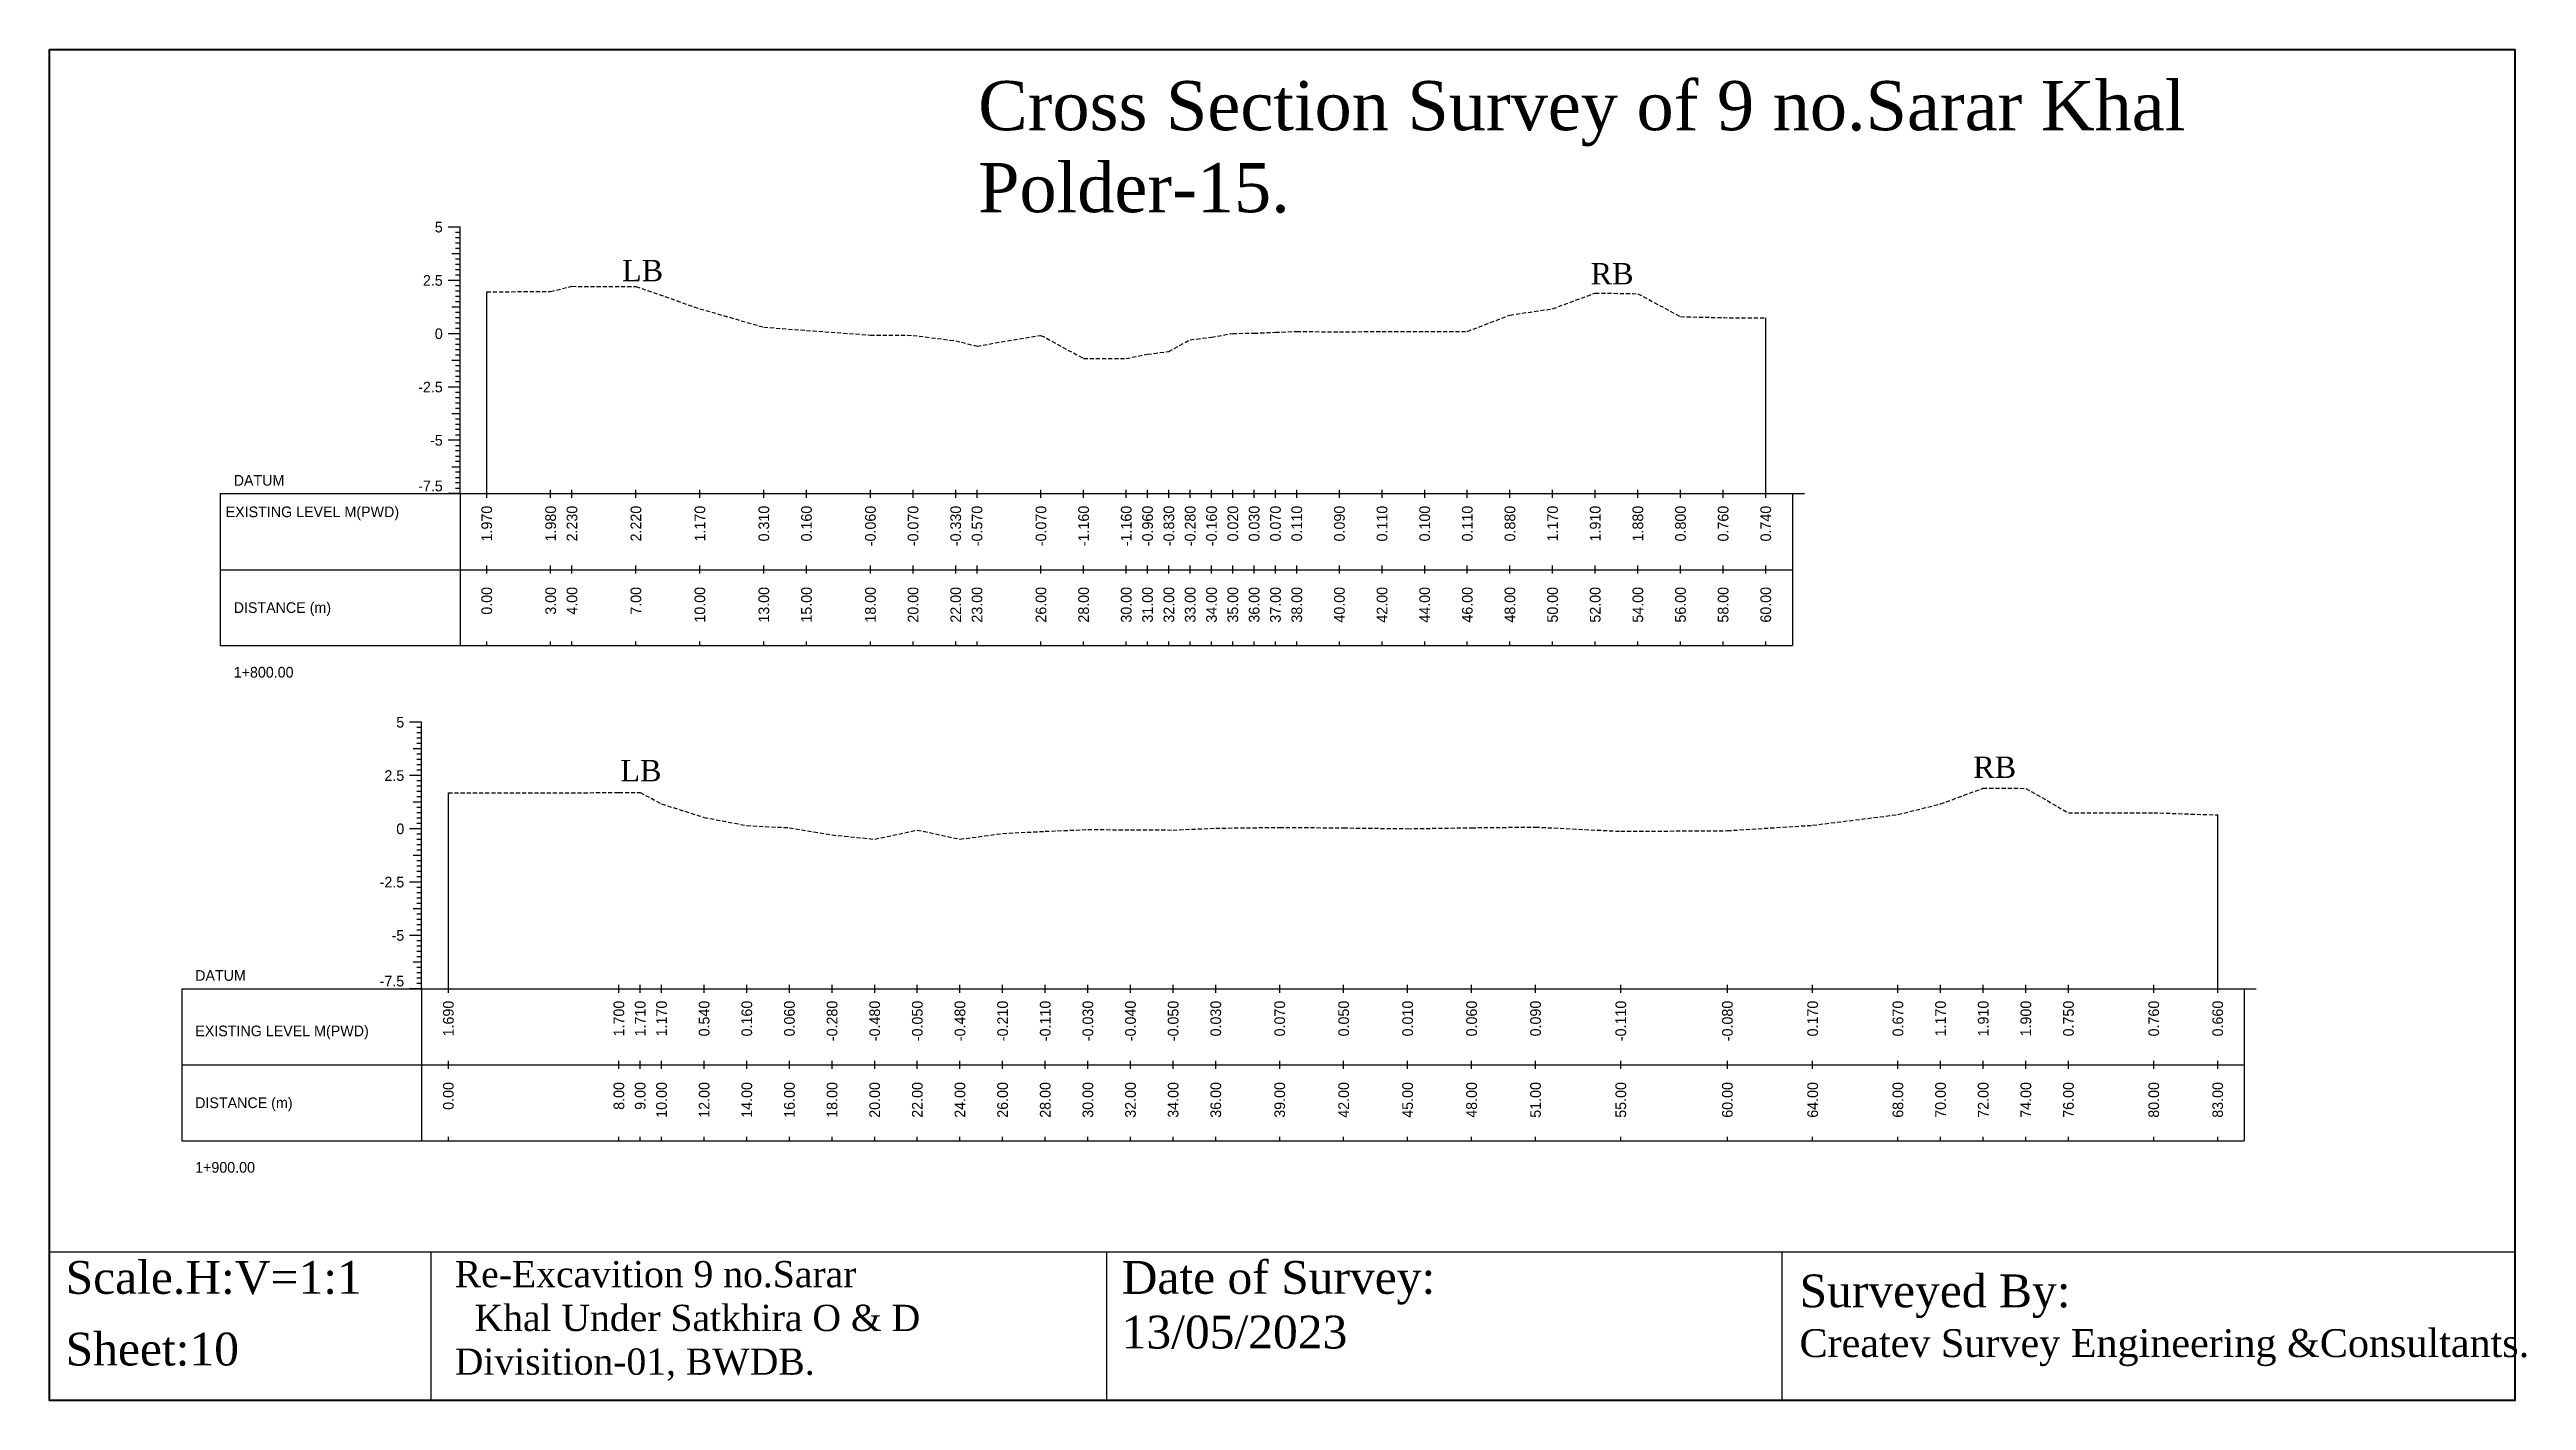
# Model space of a CAD drawing. Header units: inches. Extents: x 2527 to 3799, y -2520 to -1051.
# Drawn here: x 2527.3 to 2678.4, y -2221.2 to -2138.8 of the extents above; entities that cross this region are included whole.
import ezdxf
from ezdxf.enums import TextEntityAlignment as Align

# ---------------------------------------------------------------- set-up
doc = ezdxf.new("R2010")
doc.units = ezdxf.units.IN
doc.header["$MEASUREMENT"] = 0
doc.linetypes.add('HIDDEN', pattern=[0.375, 0.25, -0.125])
doc.layers.add('CS_Drawing', color=7, linetype='Continuous')
doc.layers.add('GL', color=3, linetype='HIDDEN')
doc.styles.add('romans', font='romans.shx')

msp = doc.modelspace()

# ---------------------------------------------------------------- texts
at = {"attachment_point": 1, "style": 'romans'}
for s, insert, char_height, width in [('{\\fTimes New Roman|b0|i0|c0|p18;Cross Section Survey of 9 no.Sarar Khal Polder-15.}', (2583.97, -2140.7), 3, 75.7359), ('{\\fTimes New Roman|b0|i0|c0|p18;LB}', (2562.25, -2151.61), 1.3, 114.1038), ('{\\fTimes New Roman|b0|i0|c0|p18;RB}', (2621.32, -2151.8), 1.3, 114.1038), ('{\\fTimes New Roman|b0|i0|c0|p18;LB}', (2562.15, -2182.1), 1.3, 114.1038), ('{\\fTimes New Roman|b0|i0|c0|p18;RB}', (2644.65, -2181.89), 1.3, 114.1038), ('{\\fTimes New Roman|b0|i0|c0|p18;Scale.H:V=1:1}', (2528.32, -2212.65), 2, 22.2708), ('{\\fTimes New Roman|b0|i0|c0|p18;Re-Excavition 9 no.Sarar\\P  Khal Under Satkhira O & D    Divisition-01, BWDB.}', (2552.05, -2212.65), 1.6, 38.8405), ('{\\fTimes New Roman|b0|i0|c0|p18;Date of Survey: 13/05/2023}', (2592.72, -2212.65), 2, 22.2708), ('{\\fTimes New Roman|b0|i0|c0|p18;Surveyed By:                                     \\H0.85x;Createv Survey Engineering &Consultants.}', (2634.06, -2213.47), 2, 45.2193), ('{\\fTimes New Roman|b0|i0|c0|p18;Sheet:10}', (2528.32, -2217.02), 2, 38.8405)]:
    msp.add_mtext(s, dxfattribs=dict(at, insert=insert, char_height=char_height, width=width))
at = {"layer": 'CS_Drawing'}
for s, p in [('5', (2551.32, -2149.61)), ('2.5', (2551.32, -2152.86)), ('0', (2551.32, -2156.11)), ('-2.5', (2551.32, -2159.36)), ('-5', (2551.32, -2162.61)), ('5', (2548.97, -2179.8)), ('2.5', (2548.97, -2183.05)), ('0', (2548.97, -2186.3)), ('-2.5', (2548.97, -2189.55)), ('-5', (2548.97, -2192.8))]:
    msp.add_text(s, height=0.65, dxfattribs=at).set_placement(p, align=Align.MIDDLE_RIGHT)
for s, p in [('DATUM', (2538.57, -2165.05)), ('EXISTING LEVEL M(PWD)', (2538.08, -2166.97)), ('DISTANCE (m)', (2538.57, -2172.81)), ('1+800.00', (2538.57, -2176.75)), ('DATUM', (2536.22, -2195.24)), ('EXISTING LEVEL M(PWD)', (2536.23, -2198.62)), ('DISTANCE (m)', (2536.22, -2203)), ('1+900.00', (2536.22, -2206.94))]:
    msp.add_text(s, height=0.65, dxfattribs=at).set_placement(p, align=Align.MIDDLE_LEFT)
for p in [(2551.32, -2165.72), (2548.97, -2195.91)]:
    msp.add_text('-7.5', height=0.65, dxfattribs=at).set_placement(p, align=Align.RIGHT)
for s, p in [('1.970', (2554, -2166.6)), ('1.980', (2557.9, -2166.6)), ('2.230', (2559.2, -2166.6)), ('2.220', (2563.1, -2166.6)), ('1.170', (2567, -2166.6)), ('0.310', (2570.9, -2166.6)), ('0.160', (2573.5, -2166.6)), ('-0.060', (2577.4, -2166.6)), ('-0.070', (2580, -2166.6)), ('-0.330', (2582.6, -2166.6)), ('-0.570', (2583.9, -2166.6)), ('-0.070', (2587.8, -2166.6)), ('-1.160', (2590.4, -2166.6)), ('-1.160', (2593, -2166.6)), ('-0.960', (2594.3, -2166.6)), ('-0.830', (2595.6, -2166.6)), ('-0.280', (2596.9, -2166.6)), ('-0.160', (2598.2, -2166.6)), ('0.020', (2599.5, -2166.6)), ('0.030', (2600.8, -2166.6)), ('0.070', (2602.1, -2166.6)), ('0.110', (2603.4, -2166.6)), ('0.090', (2606, -2166.6)), ('0.110', (2608.6, -2166.6)), ('0.100', (2611.2, -2166.6)), ('0.110', (2613.8, -2166.6)), ('0.880', (2616.4, -2166.6)), ('1.170', (2619, -2166.6)), ('1.910', (2621.6, -2166.6)), ('1.880', (2624.2, -2166.6)), ('0.800', (2626.8, -2166.6)), ('0.760', (2629.4, -2166.6)), ('0.740', (2632, -2166.6)), ('0.00', (2554, -2171.55)), ('3.00', (2557.9, -2171.55)), ('4.00', (2559.2, -2171.55)), ('7.00', (2563.1, -2171.55)), ('10.00', (2567, -2171.55)), ('13.00', (2570.9, -2171.55)), ('15.00', (2573.5, -2171.55)), ('18.00', (2577.4, -2171.55)), ('20.00', (2580, -2171.55)), ('22.00', (2582.6, -2171.55)), ('23.00', (2583.9, -2171.55)), ('26.00', (2587.8, -2171.55)), ('28.00', (2590.4, -2171.55)), ('30.00', (2593, -2171.55)), ('31.00', (2594.3, -2171.55)), ('32.00', (2595.6, -2171.55)), ('33.00', (2596.9, -2171.55)), ('34.00', (2598.2, -2171.55)), ('35.00', (2599.5, -2171.55)), ('36.00', (2600.8, -2171.55)), ('37.00', (2602.1, -2171.55)), ('38.00', (2603.4, -2171.55)), ('40.00', (2606, -2171.55)), ('42.00', (2608.6, -2171.55)), ('44.00', (2611.2, -2171.55)), ('46.00', (2613.8, -2171.55)), ('48.00', (2616.4, -2171.55)), ('50.00', (2619, -2171.55)), ('52.00', (2621.6, -2171.55)), ('54.00', (2624.2, -2171.55)), ('56.00', (2626.8, -2171.55)), ('58.00', (2629.4, -2171.55)), ('60.00', (2632, -2171.55)), ('1.690', (2551.66, -2196.78)), ('1.700', (2562.06, -2196.78)), ('1.710', (2563.36, -2196.78)), ('1.170', (2564.66, -2196.78)), ('0.540', (2567.26, -2196.78)), ('0.160', (2569.86, -2196.78)), ('0.060', (2572.46, -2196.78)), ('-0.280', (2575.06, -2196.78)), ('-0.480', (2577.66, -2196.78)), ('-0.050', (2580.26, -2196.78)), ('-0.480', (2582.86, -2196.78)), ('-0.210', (2585.46, -2196.78)), ('-0.110', (2588.06, -2196.78)), ('-0.030', (2590.66, -2196.78)), ('-0.040', (2593.26, -2196.78)), ('-0.050', (2595.86, -2196.78)), ('0.030', (2598.46, -2196.78)), ('0.070', (2602.36, -2196.78)), ('0.050', (2606.26, -2196.78)), ('0.010', (2610.16, -2196.78)), ('0.060', (2614.06, -2196.78)), ('0.090', (2617.96, -2196.78)), ('-0.110', (2623.16, -2196.78)), ('-0.080', (2629.66, -2196.78)), ('0.170', (2634.86, -2196.78)), ('0.670', (2640.06, -2196.78)), ('1.170', (2642.66, -2196.78)), ('1.910', (2645.26, -2196.78)), ('1.900', (2647.86, -2196.78)), ('0.750', (2650.46, -2196.78)), ('0.760', (2655.66, -2196.78)), ('0.660', (2659.56, -2196.78)), ('0.00', (2551.66, -2201.74)), ('8.00', (2562.06, -2201.74)), ('9.00', (2563.36, -2201.74)), ('10.00', (2564.66, -2201.74)), ('12.00', (2567.26, -2201.74)), ('14.00', (2569.86, -2201.74)), ('16.00', (2572.46, -2201.74)), ('18.00', (2575.06, -2201.74)), ('20.00', (2577.66, -2201.74)), ('22.00', (2580.26, -2201.74)), ('24.00', (2582.86, -2201.74)), ('26.00', (2585.46, -2201.74)), ('28.00', (2588.06, -2201.74)), ('30.00', (2590.66, -2201.74)), ('32.00', (2593.26, -2201.74)), ('34.00', (2595.86, -2201.74)), ('36.00', (2598.46, -2201.74)), ('39.00', (2602.36, -2201.74)), ('42.00', (2606.26, -2201.74)), ('45.00', (2610.16, -2201.74)), ('48.00', (2614.06, -2201.74)), ('51.00', (2617.96, -2201.74)), ('55.00', (2623.16, -2201.74)), ('60.00', (2629.66, -2201.74)), ('64.00', (2634.86, -2201.74)), ('68.00', (2640.06, -2201.74)), ('70.00', (2642.66, -2201.74)), ('72.00', (2645.26, -2201.74)), ('74.00', (2647.86, -2201.74)), ('76.00', (2650.46, -2201.74)), ('80.00', (2655.66, -2201.74)), ('83.00', (2659.56, -2201.74))]:
    msp.add_text(s, height=0.65, rotation=90, dxfattribs=at).set_placement(p, align=Align.MIDDLE_RIGHT)

# ---------------------------------------------------------------- linework, layer by layer
at = {"color": 4, "lineweight": 40}
msp.add_lwpolyline([(2527.34, -2138.78), (2677.68, -2138.78), (2677.68, -2221.15), (2527.34, -2221.15)], close=True, dxfattribs=at)
for points in [[(2677.68, -2138.78), (2677.68, -2221.15)], [(2527.34, -2212.08), (2677.68, -2212.08)], [(2527.34, -2212.08), (2527.34, -2221.15)], [(2550.59, -2212.08), (2550.59, -2221.15)], [(2591.79, -2212.08), (2591.79, -2221.15)], [(2632.99, -2212.08), (2632.99, -2221.15)]]:
    msp.add_lwpolyline(points)
at = {"layer": 'CS_Drawing'}
for p, q in [((2552.38, -2149.61), (2551.65, -2149.61)), ((2552.38, -2149.61), (2551.87, -2149.61)), ((2552.38, -2149.61), (2552.09, -2149.61)), ((2552.38, -2149.94), (2552.09, -2149.94)), ((2552.38, -2150.26), (2552.09, -2150.26)), ((2552.38, -2150.59), (2552.09, -2150.59)), ((2552.38, -2150.91), (2552.09, -2150.91)), ((2552.38, -2165.86), (2552.38, -2149.61)), ((2552.38, -2151.24), (2551.87, -2151.24)), ((2552.38, -2151.24), (2552.09, -2151.24)), ((2552.38, -2151.56), (2552.09, -2151.56)), ((2552.38, -2151.89), (2552.09, -2151.89)), ((2552.38, -2152.21), (2552.09, -2152.21)), ((2552.38, -2152.86), (2551.65, -2152.86)), ((2552.38, -2152.86), (2551.87, -2152.86)), ((2552.38, -2152.54), (2552.09, -2152.54)), ((2552.38, -2152.86), (2552.09, -2152.86)), ((2552.38, -2153.19), (2552.09, -2153.19)), ((2552.38, -2153.51), (2552.09, -2153.51)), ((2552.38, -2153.84), (2552.09, -2153.84)), ((2554, -2165.86), (2554, -2153.55)), ((2552.38, -2154.49), (2551.87, -2154.49)), ((2552.38, -2154.16), (2552.09, -2154.16)), ((2552.38, -2154.49), (2552.09, -2154.49)), ((2552.38, -2154.81), (2552.09, -2154.81)), ((2552.38, -2155.14), (2552.09, -2155.14)), ((2552.38, -2155.46), (2552.09, -2155.46)), ((2632, -2165.86), (2632, -2155.15)), ((2552.38, -2156.11), (2551.65, -2156.11)), ((2552.38, -2156.11), (2551.87, -2156.11)), ((2552.38, -2155.79), (2552.09, -2155.79)), ((2552.38, -2156.11), (2552.09, -2156.11)), ((2552.38, -2156.44), (2552.09, -2156.44)), ((2552.38, -2156.76), (2552.09, -2156.76)), ((2552.38, -2157.74), (2551.87, -2157.74)), ((2552.38, -2157.09), (2552.09, -2157.09)), ((2552.38, -2157.41), (2552.09, -2157.41)), ((2552.38, -2157.74), (2552.09, -2157.74)), ((2552.38, -2158.06), (2552.09, -2158.06)), ((2552.38, -2158.39), (2552.09, -2158.39)), ((2552.38, -2159.36), (2551.65, -2159.36)), ((2552.38, -2159.36), (2551.87, -2159.36)), ((2552.38, -2158.71), (2552.09, -2158.71)), ((2552.38, -2159.04), (2552.09, -2159.04)), ((2552.38, -2159.36), (2552.09, -2159.36)), ((2552.38, -2159.69), (2552.09, -2159.69)), ((2552.38, -2160.01), (2552.09, -2160.01)), ((2552.38, -2160.99), (2551.87, -2160.99)), ((2552.38, -2160.34), (2552.09, -2160.34)), ((2552.38, -2160.66), (2552.09, -2160.66)), ((2552.38, -2160.99), (2552.09, -2160.99)), ((2552.38, -2161.31), (2552.09, -2161.31)), ((2552.38, -2162.61), (2551.65, -2162.61)), ((2552.38, -2162.61), (2551.87, -2162.61)), ((2552.38, -2161.64), (2552.09, -2161.64)), ((2552.38, -2161.96), (2552.09, -2161.96)), ((2552.38, -2162.29), (2552.09, -2162.29)), ((2552.38, -2162.61), (2552.09, -2162.61)), ((2552.38, -2162.94), (2552.09, -2162.94)), ((2552.38, -2164.24), (2551.87, -2164.24)), ((2552.38, -2163.26), (2552.09, -2163.26)), ((2552.38, -2163.59), (2552.09, -2163.59)), ((2552.38, -2163.91), (2552.09, -2163.91)), ((2552.38, -2164.24), (2552.09, -2164.24)), ((2537.75, -2165.86), (2552.38, -2165.86)), ((2537.75, -2165.86), (2537.75, -2175.13)), ((2552.38, -2165.86), (2551.65, -2165.86)), ((2552.38, -2165.86), (2551.87, -2165.86)), ((2552.38, -2164.56), (2552.09, -2164.56)), ((2552.38, -2164.89), (2552.09, -2164.89)), ((2552.38, -2165.21), (2552.09, -2165.21)), ((2552.38, -2165.54), (2552.09, -2165.54)), ((2552.38, -2165.86), (2552.09, -2165.86)), ((2552.38, -2165.86), (2633.63, -2165.86)), ((2552.38, -2165.86), (2552.38, -2175.13)), ((2554, -2166.11), (2554, -2165.62)), ((2557.9, -2166.11), (2557.9, -2165.62)), ((2559.2, -2166.11), (2559.2, -2165.62)), ((2563.1, -2166.11), (2563.1, -2165.62)), ((2567, -2166.11), (2567, -2165.62)), ((2570.9, -2166.11), (2570.9, -2165.62)), ((2573.5, -2166.11), (2573.5, -2165.62)), ((2577.4, -2166.11), (2577.4, -2165.62)), ((2580, -2166.11), (2580, -2165.62)), ((2582.6, -2166.11), (2582.6, -2165.62)), ((2583.9, -2166.11), (2583.9, -2165.62)), ((2587.8, -2166.11), (2587.8, -2165.62)), ((2590.4, -2166.11), (2590.4, -2165.62)), ((2593, -2166.11), (2593, -2165.62)), ((2594.3, -2166.11), (2594.3, -2165.62)), ((2595.6, -2166.11), (2595.6, -2165.62)), ((2596.9, -2166.11), (2596.9, -2165.62)), ((2598.2, -2166.11), (2598.2, -2165.62)), ((2599.5, -2166.11), (2599.5, -2165.62)), ((2600.8, -2166.11), (2600.8, -2165.62)), ((2602.1, -2166.11), (2602.1, -2165.62)), ((2603.4, -2166.11), (2603.4, -2165.62)), ((2606, -2166.11), (2606, -2165.62)), ((2608.6, -2166.11), (2608.6, -2165.62)), ((2611.2, -2166.11), (2611.2, -2165.62)), ((2613.8, -2166.11), (2613.8, -2165.62)), ((2616.4, -2166.11), (2616.4, -2165.62)), ((2619, -2166.11), (2619, -2165.62)), ((2621.6, -2166.11), (2621.6, -2165.62)), ((2624.2, -2166.11), (2624.2, -2165.62)), ((2626.8, -2166.11), (2626.8, -2165.62)), ((2629.4, -2166.11), (2629.4, -2165.62)), ((2632, -2166.11), (2632, -2165.62)), ((2633.63, -2165.86), (2634.36, -2165.86)), ((2633.63, -2165.86), (2634.14, -2165.86)), ((2633.63, -2165.86), (2633.92, -2165.86)), ((2633.63, -2165.86), (2633.63, -2175.13)), ((2537.75, -2170.5), (2552.38, -2170.5)), ((2552.38, -2170.5), (2633.63, -2170.5)), ((2552.38, -2170.5), (2633.63, -2170.5)), ((2554, -2170.74), (2554, -2170.25)), ((2557.9, -2170.74), (2557.9, -2170.25)), ((2559.2, -2170.74), (2559.2, -2170.25)), ((2563.1, -2170.74), (2563.1, -2170.25)), ((2567, -2170.74), (2567, -2170.25)), ((2570.9, -2170.74), (2570.9, -2170.25)), ((2573.5, -2170.74), (2573.5, -2170.25)), ((2577.4, -2170.74), (2577.4, -2170.25)), ((2580, -2170.74), (2580, -2170.25)), ((2582.6, -2170.74), (2582.6, -2170.25)), ((2583.9, -2170.74), (2583.9, -2170.25)), ((2587.8, -2170.74), (2587.8, -2170.25)), ((2590.4, -2170.74), (2590.4, -2170.25)), ((2593, -2170.74), (2593, -2170.25)), ((2594.3, -2170.74), (2594.3, -2170.25)), ((2595.6, -2170.74), (2595.6, -2170.25)), ((2596.9, -2170.74), (2596.9, -2170.25)), ((2598.2, -2170.74), (2598.2, -2170.25)), ((2599.5, -2170.74), (2599.5, -2170.25)), ((2600.8, -2170.74), (2600.8, -2170.25)), ((2602.1, -2170.74), (2602.1, -2170.25)), ((2603.4, -2170.74), (2603.4, -2170.25)), ((2606, -2170.74), (2606, -2170.25)), ((2608.6, -2170.74), (2608.6, -2170.25)), ((2611.2, -2170.74), (2611.2, -2170.25)), ((2613.8, -2170.74), (2613.8, -2170.25)), ((2616.4, -2170.74), (2616.4, -2170.25)), ((2619, -2170.74), (2619, -2170.25)), ((2621.6, -2170.74), (2621.6, -2170.25)), ((2624.2, -2170.74), (2624.2, -2170.25)), ((2626.8, -2170.74), (2626.8, -2170.25)), ((2629.4, -2170.74), (2629.4, -2170.25)), ((2632, -2170.74), (2632, -2170.25)), ((2537.75, -2175.13), (2552.38, -2175.13)), ((2552.38, -2175.13), (2633.63, -2175.13)), ((2554, -2175.13), (2554, -2174.88)), ((2557.9, -2175.13), (2557.9, -2174.88)), ((2559.2, -2175.13), (2559.2, -2174.88)), ((2563.1, -2175.13), (2563.1, -2174.88)), ((2567, -2175.13), (2567, -2174.88)), ((2570.9, -2175.13), (2570.9, -2174.88)), ((2573.5, -2175.13), (2573.5, -2174.88)), ((2577.4, -2175.13), (2577.4, -2174.88)), ((2580, -2175.13), (2580, -2174.88)), ((2582.6, -2175.13), (2582.6, -2174.88)), ((2583.9, -2175.13), (2583.9, -2174.88)), ((2587.8, -2175.13), (2587.8, -2174.88)), ((2590.4, -2175.13), (2590.4, -2174.88)), ((2593, -2175.13), (2593, -2174.88)), ((2594.3, -2175.13), (2594.3, -2174.88)), ((2595.6, -2175.13), (2595.6, -2174.88)), ((2596.9, -2175.13), (2596.9, -2174.88)), ((2598.2, -2175.13), (2598.2, -2174.88)), ((2599.5, -2175.13), (2599.5, -2174.88)), ((2600.8, -2175.13), (2600.8, -2174.88)), ((2602.1, -2175.13), (2602.1, -2174.88)), ((2603.4, -2175.13), (2603.4, -2174.88)), ((2606, -2175.13), (2606, -2174.88)), ((2608.6, -2175.13), (2608.6, -2174.88)), ((2611.2, -2175.13), (2611.2, -2174.88)), ((2613.8, -2175.13), (2613.8, -2174.88)), ((2616.4, -2175.13), (2616.4, -2174.88)), ((2619, -2175.13), (2619, -2174.88)), ((2621.6, -2175.13), (2621.6, -2174.88)), ((2624.2, -2175.13), (2624.2, -2174.88)), ((2626.8, -2175.13), (2626.8, -2174.88)), ((2629.4, -2175.13), (2629.4, -2174.88)), ((2632, -2175.13), (2632, -2174.88)), ((2550.03, -2179.8), (2549.3, -2179.8)), ((2550.03, -2179.8), (2549.52, -2179.8)), ((2550.03, -2179.8), (2549.74, -2179.8)), ((2550.03, -2180.13), (2549.74, -2180.13)), ((2550.03, -2180.45), (2549.74, -2180.45)), ((2550.03, -2180.78), (2549.74, -2180.78)), ((2550.03, -2181.1), (2549.74, -2181.1)), ((2550.03, -2196.05), (2550.03, -2179.8)), ((2550.03, -2181.43), (2549.52, -2181.43)), ((2550.03, -2181.43), (2549.74, -2181.43)), ((2550.03, -2181.75), (2549.74, -2181.75)), ((2550.03, -2182.08), (2549.74, -2182.08)), ((2550.03, -2182.4), (2549.74, -2182.4)), ((2550.03, -2183.05), (2549.3, -2183.05)), ((2550.03, -2183.05), (2549.52, -2183.05)), ((2550.03, -2182.73), (2549.74, -2182.73)), ((2550.03, -2183.05), (2549.74, -2183.05)), ((2550.03, -2183.38), (2549.74, -2183.38)), ((2550.03, -2183.7), (2549.74, -2183.7)), ((2550.03, -2184.03), (2549.74, -2184.03)), ((2551.66, -2196.05), (2551.66, -2184.11)), ((2550.03, -2184.68), (2549.52, -2184.68)), ((2550.03, -2184.35), (2549.74, -2184.35)), ((2550.03, -2184.68), (2549.74, -2184.68)), ((2550.03, -2185), (2549.74, -2185)), ((2550.03, -2185.33), (2549.74, -2185.33)), ((2550.03, -2185.65), (2549.74, -2185.65)), ((2659.56, -2196.05), (2659.56, -2185.45)), ((2550.03, -2186.3), (2549.3, -2186.3)), ((2550.03, -2186.3), (2549.52, -2186.3)), ((2550.03, -2185.98), (2549.74, -2185.98)), ((2550.03, -2186.3), (2549.74, -2186.3)), ((2550.03, -2186.63), (2549.74, -2186.63)), ((2550.03, -2186.95), (2549.74, -2186.95)), ((2550.03, -2187.93), (2549.52, -2187.93)), ((2550.03, -2187.28), (2549.74, -2187.28)), ((2550.03, -2187.6), (2549.74, -2187.6)), ((2550.03, -2187.93), (2549.74, -2187.93)), ((2550.03, -2188.25), (2549.74, -2188.25)), ((2550.03, -2188.58), (2549.74, -2188.58)), ((2550.03, -2189.55), (2549.3, -2189.55)), ((2550.03, -2189.55), (2549.52, -2189.55)), ((2550.03, -2188.9), (2549.74, -2188.9)), ((2550.03, -2189.23), (2549.74, -2189.23)), ((2550.03, -2189.55), (2549.74, -2189.55)), ((2550.03, -2189.88), (2549.74, -2189.88)), ((2550.03, -2190.2), (2549.74, -2190.2)), ((2550.03, -2191.18), (2549.52, -2191.18)), ((2550.03, -2190.53), (2549.74, -2190.53)), ((2550.03, -2190.85), (2549.74, -2190.85)), ((2550.03, -2191.18), (2549.74, -2191.18)), ((2550.03, -2191.5), (2549.74, -2191.5)), ((2550.03, -2192.8), (2549.3, -2192.8)), ((2550.03, -2192.8), (2549.52, -2192.8)), ((2550.03, -2191.83), (2549.74, -2191.83)), ((2550.03, -2192.15), (2549.74, -2192.15)), ((2550.03, -2192.48), (2549.74, -2192.48)), ((2550.03, -2192.8), (2549.74, -2192.8)), ((2550.03, -2193.13), (2549.74, -2193.13)), ((2550.03, -2194.43), (2549.52, -2194.43)), ((2550.03, -2193.45), (2549.74, -2193.45)), ((2550.03, -2193.78), (2549.74, -2193.78)), ((2550.03, -2194.1), (2549.74, -2194.1)), ((2550.03, -2194.43), (2549.74, -2194.43)), ((2550.03, -2194.75), (2549.74, -2194.75)), ((2535.41, -2196.05), (2550.03, -2196.05)), ((2535.41, -2196.05), (2535.41, -2205.32)), ((2550.03, -2196.05), (2549.3, -2196.05)), ((2550.03, -2196.05), (2549.52, -2196.05)), ((2550.03, -2195.08), (2549.74, -2195.08)), ((2550.03, -2195.4), (2549.74, -2195.4)), ((2550.03, -2195.73), (2549.74, -2195.73)), ((2550.03, -2196.05), (2549.74, -2196.05)), ((2550.03, -2196.05), (2661.18, -2196.05)), ((2550.03, -2196.05), (2550.03, -2205.32)), ((2551.66, -2196.3), (2551.66, -2195.81)), ((2562.06, -2196.3), (2562.06, -2195.81)), ((2563.36, -2196.3), (2563.36, -2195.81)), ((2564.66, -2196.3), (2564.66, -2195.81)), ((2567.26, -2196.3), (2567.26, -2195.81)), ((2569.86, -2196.3), (2569.86, -2195.81)), ((2572.46, -2196.3), (2572.46, -2195.81)), ((2575.06, -2196.3), (2575.06, -2195.81)), ((2577.66, -2196.3), (2577.66, -2195.81)), ((2580.26, -2196.3), (2580.26, -2195.81)), ((2582.86, -2196.3), (2582.86, -2195.81)), ((2585.46, -2196.3), (2585.46, -2195.81)), ((2588.06, -2196.3), (2588.06, -2195.81)), ((2590.66, -2196.3), (2590.66, -2195.81)), ((2593.26, -2196.3), (2593.26, -2195.81)), ((2595.86, -2196.3), (2595.86, -2195.81)), ((2598.46, -2196.3), (2598.46, -2195.81)), ((2602.36, -2196.3), (2602.36, -2195.81)), ((2606.26, -2196.3), (2606.26, -2195.81)), ((2610.16, -2196.3), (2610.16, -2195.81)), ((2614.06, -2196.3), (2614.06, -2195.81)), ((2617.96, -2196.3), (2617.96, -2195.81)), ((2623.16, -2196.3), (2623.16, -2195.81)), ((2629.66, -2196.3), (2629.66, -2195.81)), ((2634.86, -2196.3), (2634.86, -2195.81)), ((2640.06, -2196.3), (2640.06, -2195.81)), ((2642.66, -2196.3), (2642.66, -2195.81)), ((2645.26, -2196.3), (2645.26, -2195.81)), ((2647.86, -2196.3), (2647.86, -2195.81)), ((2650.46, -2196.3), (2650.46, -2195.81)), ((2655.66, -2196.3), (2655.66, -2195.81)), ((2659.56, -2196.3), (2659.56, -2195.81)), ((2661.18, -2196.05), (2661.91, -2196.05)), ((2661.18, -2196.05), (2661.69, -2196.05)), ((2661.18, -2196.05), (2661.47, -2196.05)), ((2661.18, -2196.05), (2661.18, -2205.32)), ((2535.41, -2200.68), (2550.03, -2200.68)), ((2550.03, -2200.68), (2661.18, -2200.68)), ((2550.03, -2200.68), (2661.18, -2200.68)), ((2551.66, -2200.93), (2551.66, -2200.44)), ((2562.06, -2200.93), (2562.06, -2200.44)), ((2563.36, -2200.93), (2563.36, -2200.44)), ((2564.66, -2200.93), (2564.66, -2200.44)), ((2567.26, -2200.93), (2567.26, -2200.44)), ((2569.86, -2200.93), (2569.86, -2200.44)), ((2572.46, -2200.93), (2572.46, -2200.44)), ((2575.06, -2200.93), (2575.06, -2200.44)), ((2577.66, -2200.93), (2577.66, -2200.44)), ((2580.26, -2200.93), (2580.26, -2200.44)), ((2582.86, -2200.93), (2582.86, -2200.44)), ((2585.46, -2200.93), (2585.46, -2200.44)), ((2588.06, -2200.93), (2588.06, -2200.44)), ((2590.66, -2200.93), (2590.66, -2200.44)), ((2593.26, -2200.93), (2593.26, -2200.44)), ((2595.86, -2200.93), (2595.86, -2200.44)), ((2598.46, -2200.93), (2598.46, -2200.44)), ((2602.36, -2200.93), (2602.36, -2200.44)), ((2606.26, -2200.93), (2606.26, -2200.44)), ((2610.16, -2200.93), (2610.16, -2200.44)), ((2614.06, -2200.93), (2614.06, -2200.44)), ((2617.96, -2200.93), (2617.96, -2200.44)), ((2623.16, -2200.93), (2623.16, -2200.44)), ((2629.66, -2200.93), (2629.66, -2200.44)), ((2634.86, -2200.93), (2634.86, -2200.44)), ((2640.06, -2200.93), (2640.06, -2200.44)), ((2642.66, -2200.93), (2642.66, -2200.44)), ((2645.26, -2200.93), (2645.26, -2200.44)), ((2647.86, -2200.93), (2647.86, -2200.44)), ((2650.46, -2200.93), (2650.46, -2200.44)), ((2655.66, -2200.93), (2655.66, -2200.44)), ((2659.56, -2200.93), (2659.56, -2200.44)), ((2535.41, -2205.32), (2550.03, -2205.32)), ((2550.03, -2205.32), (2661.18, -2205.32)), ((2551.66, -2205.32), (2551.66, -2205.07)), ((2562.06, -2205.32), (2562.06, -2205.07)), ((2563.36, -2205.32), (2563.36, -2205.07)), ((2564.66, -2205.32), (2564.66, -2205.07)), ((2567.26, -2205.32), (2567.26, -2205.07)), ((2569.86, -2205.32), (2569.86, -2205.07)), ((2572.46, -2205.32), (2572.46, -2205.07)), ((2575.06, -2205.32), (2575.06, -2205.07)), ((2577.66, -2205.32), (2577.66, -2205.07)), ((2580.26, -2205.32), (2580.26, -2205.07)), ((2582.86, -2205.32), (2582.86, -2205.07)), ((2585.46, -2205.32), (2585.46, -2205.07)), ((2588.06, -2205.32), (2588.06, -2205.07)), ((2590.66, -2205.32), (2590.66, -2205.07)), ((2593.26, -2205.32), (2593.26, -2205.07)), ((2595.86, -2205.32), (2595.86, -2205.07)), ((2598.46, -2205.32), (2598.46, -2205.07)), ((2602.36, -2205.32), (2602.36, -2205.07)), ((2606.26, -2205.32), (2606.26, -2205.07)), ((2610.16, -2205.32), (2610.16, -2205.07)), ((2614.06, -2205.32), (2614.06, -2205.07)), ((2617.96, -2205.32), (2617.96, -2205.07)), ((2623.16, -2205.32), (2623.16, -2205.07)), ((2629.66, -2205.32), (2629.66, -2205.07)), ((2634.86, -2205.32), (2634.86, -2205.07)), ((2640.06, -2205.32), (2640.06, -2205.07)), ((2642.66, -2205.32), (2642.66, -2205.07)), ((2645.26, -2205.32), (2645.26, -2205.07)), ((2647.86, -2205.32), (2647.86, -2205.07)), ((2650.46, -2205.32), (2650.46, -2205.07)), ((2655.66, -2205.32), (2655.66, -2205.07)), ((2659.56, -2205.32), (2659.56, -2205.07))]:
    msp.add_line(p, q, dxfattribs=at)
at = {"layer": 'GL'}
for points in [[(2554, -2153.55), (2557.9, -2153.54), (2559.2, -2153.22), (2563.1, -2153.23), (2567, -2154.59), (2570.9, -2155.71), (2573.5, -2155.91), (2577.4, -2156.19), (2580, -2156.21), (2582.6, -2156.54), (2583.9, -2156.86), (2587.8, -2156.21), (2590.4, -2157.62), (2593, -2157.62), (2594.3, -2157.36), (2595.6, -2157.19), (2596.9, -2156.48), (2598.2, -2156.32), (2599.5, -2156.09), (2600.8, -2156.08), (2602.1, -2156.02), (2603.4, -2155.97), (2606, -2156), (2608.6, -2155.97), (2611.2, -2155.98), (2613.8, -2155.97), (2616.4, -2154.97), (2619, -2154.59), (2621.6, -2153.63), (2624.2, -2153.67), (2626.8, -2155.07), (2629.4, -2155.13), (2632, -2155.15)], [(2551.66, -2184.11), (2562.06, -2184.09), (2563.36, -2184.08), (2564.66, -2184.78), (2567.26, -2185.6), (2569.86, -2186.1), (2572.46, -2186.23), (2575.06, -2186.67), (2577.66, -2186.93), (2580.26, -2186.37), (2582.86, -2186.93), (2585.46, -2186.58), (2588.06, -2186.45), (2590.66, -2186.34), (2593.26, -2186.36), (2595.86, -2186.37), (2598.46, -2186.26), (2602.36, -2186.21), (2606.26, -2186.24), (2610.16, -2186.29), (2614.06, -2186.23), (2617.96, -2186.19), (2623.16, -2186.45), (2629.66, -2186.41), (2634.86, -2186.08), (2640.06, -2185.43), (2642.66, -2184.78), (2645.26, -2183.82), (2647.86, -2183.83), (2650.46, -2185.33), (2655.66, -2185.32), (2659.56, -2185.45)]]:
    msp.add_lwpolyline(points, dxfattribs=at)

msp.set_redraw_order([(e.dxf.handle, doc.entitydb.next_handle()) for e in msp.query("TEXT MTEXT ATTDEF DIMENSION ARC_DIMENSION")])  # texts and dimensions are drawn at this point

doc.saveas('drawing.dxf')
